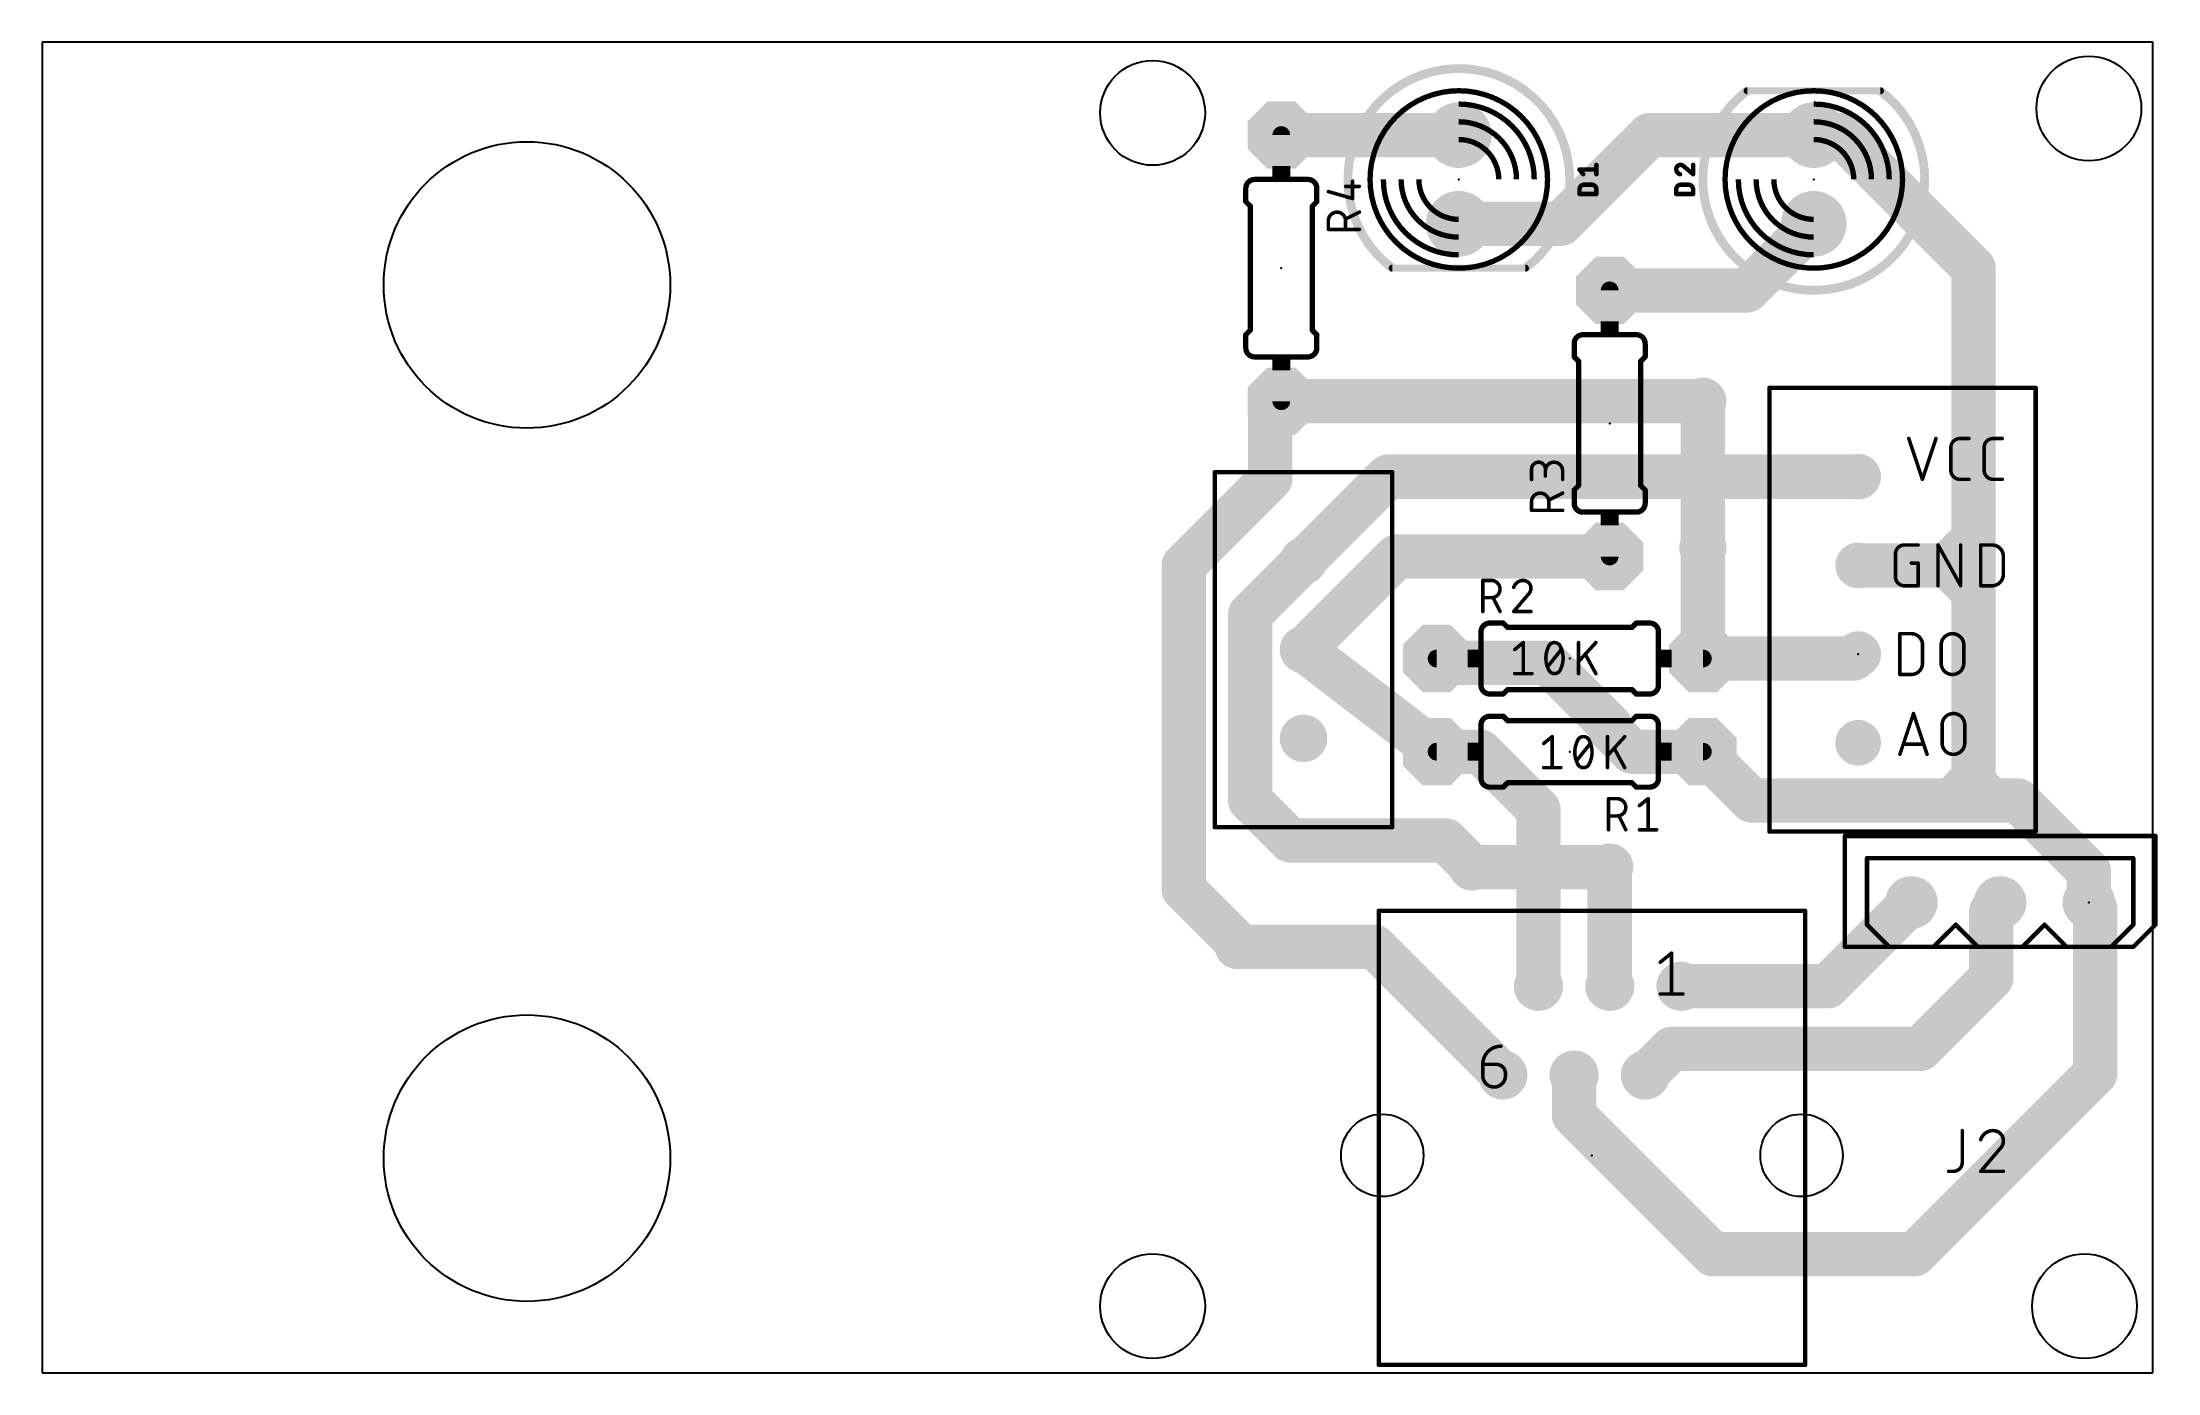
# Model space of a CAD drawing. Extents: x -13.9 to 46.7, y -1.1 to 36.9.
import ezdxf

# ---------------------------------------------------------------- set-up
doc = ezdxf.new("R2010")
doc.units = 0
for name, color, linetype in [('1', 22, 'CONTINUOUS'), ('16', 175, 'CONTINUOUS'), ('17', 82, 'CONTINUOUS'), ('18', 82, 'CONTINUOUS'), ('20', 30, 'CONTINUOUS'), ('21', 253, 'CONTINUOUS'), ('22', 253, 'CONTINUOUS'), ('23', 7, 'CONTINUOUS'), ('25', 253, 'CONTINUOUS'), ('27', 253, 'CONTINUOUS'), ('51', 253, 'CONTINUOUS')]:
    doc.layers.add(name, color=color, linetype=linetype)

# ---------------------------------------------------------------- blocks, each defined once
blk = doc.blocks.new('ROUNDP')
at = {"const_width": 0.5}
blk.add_lwpolyline([(0, -0.25, 1), (0, 0.25, 1), (0, -0.25)], format="xyb", dxfattribs=at)
blk = doc.blocks.new('RECT')
blk.add_solid([(-0.5, -0.5), (0.5, -0.5), (-0.5, 0.5), (0.5, 0.5)])
blk = doc.blocks.new('OCTAGONP')
at = {"const_width": 0.5}
blk.add_lwpolyline([(-0.25, -0.1036), (-0.25, 0.1036), (-0.1036, 0.25), (0.1036, 0.25), (0.25, 0.1036), (0.25, -0.1036), (0.1036, -0.25), (-0.1036, -0.25), (-0.25, -0.1036), (-0.25, 0.1036)], dxfattribs=at)
blk = doc.blocks.new('ROUNDV')
at = {"const_width": 0.5}
blk.add_lwpolyline([(0, -0.25, 1), (0, 0.25, 1), (0, -0.25)], format="xyb", dxfattribs=at)

msp = doc.modelspace()

# ---------------------------------------------------------------- linework, layer by layer
at = {"layer": '1', "const_width": 1.27}
for points in [[(33.655, 26.67), (33.655, 22.479)], [(27.051, 13.335), (30.988, 13.335)]]:
    msp.add_lwpolyline(points, dxfattribs=at)
at = {"layer": '1', "const_width": 0.635}
for points in [[(33.9725, 26.67, 1), (33.3375, 26.67)], [(33.3375, 22.479, 1), (33.9725, 22.479)], [(27.051, 13.6525, 1), (27.051, 13.0175)], [(30.988, 13.0175, 1), (30.988, 13.6525)]]:
    msp.add_lwpolyline(points, format="xyb", dxfattribs=at)
at = {"layer": '16', "const_width": 1.27}
for points in [[(21.59, 34.29), (26.67, 34.29)], [(32.131, 34.29), (29.591, 31.75)], [(36.83, 34.29), (32.131, 34.29)], [(36.83, 34.29), (37.592, 34.29)], [(37.592, 34.29), (41.402, 30.48)], [(29.591, 31.75), (26.67, 31.75)], [(34.925, 29.845), (36.83, 31.75)], [(41.402, 30.48), (41.402, 22.733)], [(30.988, 29.845), (34.925, 29.845)], [(21.59, 26.67), (21.2725, 26.3525)], [(21.59, 26.67), (33.655, 26.67)], [(21.2725, 26.3525), (21.2725, 24.4475)], [(18.796, 21.971), (21.2725, 24.4475)], [(22.225, 22.098), (24.638, 24.511)], [(24.638, 24.511), (38.1, 24.511)], [(33.655, 22.479), (33.655, 19.304)], [(40.64, 21.971), (41.402, 22.733)], [(41.402, 22.733), (41.402, 21.209)], [(18.796, 21.971), (18.796, 12.7)], [(22.225, 22.098), (20.701, 20.574)], [(22.225, 19.558), (24.892, 22.225)], [(24.892, 22.225), (30.988, 22.225)], [(38.1, 21.971), (40.64, 21.971)], [(40.64, 21.971), (41.402, 21.209)], [(41.402, 21.209), (41.402, 15.875)], [(20.701, 20.574), (20.701, 15.24)], [(22.225, 19.558), (26.035, 16.637)], [(37.973, 19.304), (38.1, 19.431)], [(26.035, 19.304), (26.162, 19.177)], [(26.162, 19.177), (29.21, 19.177)], [(29.21, 19.177), (30.988, 17.399)], [(33.655, 19.304), (37.973, 19.304)], [(30.988, 17.399), (30.988, 17.272)], [(30.988, 17.272), (31.623, 16.637)], [(26.035, 16.637), (27.293, 16.637)], [(27.293, 16.637), (28.95, 14.98)], [(31.623, 16.637), (33.655, 16.637)], [(33.655, 16.637), (35.052, 15.24)], [(41.402, 15.875), (40.767, 15.24)], [(41.402, 15.875), (41.402, 15.748)], [(41.402, 15.748), (41.91, 15.24)], [(20.701, 15.24), (21.844, 14.097)], [(35.052, 15.24), (40.767, 15.24)], [(40.767, 15.24), (41.91, 15.24)], [(41.91, 15.24), (42.672, 15.24)], [(42.672, 15.24), (44.704, 13.208)], [(28.95, 14.98), (28.95, 9.92)], [(21.844, 14.097), (26.289, 14.097)], [(26.289, 14.097), (27.051, 13.335)], [(30.988, 13.335), (30.988, 9.922)], [(18.796, 12.7), (20.32, 11.176)], [(44.704, 13.208), (44.704, 12.319)], [(37.225, 9.92), (39.624, 12.319)], [(42.164, 12.319), (41.91, 12.065)], [(44.704, 12.319), (44.882, 12.141)], [(44.882, 12.141), (44.882, 7.417)], [(41.91, 12.065), (41.91, 10.16)], [(20.32, 11.176), (20.32, 11.049)], [(20.32, 11.049), (24.261, 11.049)], [(27.93, 7.38), (24.261, 11.049)], [(30.988, 9.922), (30.99, 9.92)], [(33.03, 9.92), (37.225, 9.92)], [(41.91, 10.16), (39.878, 8.128)], [(32.758, 8.128), (32.01, 7.38)], [(39.878, 8.128), (32.758, 8.128)], [(29.97, 7.38), (29.97, 6.225)], [(44.882, 7.417), (39.714, 2.249)], [(29.97, 6.225), (33.946, 2.249)], [(39.714, 2.249), (33.946, 2.249)]]:
    msp.add_lwpolyline(points, dxfattribs=at)
at = {"layer": '16', "const_width": 0.635}
for points in [[(21.59, 34.6075, 1), (21.59, 33.9725)], [(26.67, 33.9725, 1), (26.67, 34.6075)], [(32.131, 34.6075, 1), (32.131, 33.9725)], [(32.3555, 34.0655, 1), (31.9065, 34.5145)], [(36.83, 34.6075, 1), (36.83, 33.9725)], [(36.83, 33.9725, 1), (36.83, 34.6075)], [(37.8165, 34.5145, 1), (37.3675, 34.0655)], [(37.592, 33.9725, 1), (37.592, 34.6075)], [(26.67, 32.0675, 1), (26.67, 31.4325)], [(29.3665, 31.9745, 1), (29.8155, 31.5255)], [(29.591, 31.4325, 1), (29.591, 32.0675)], [(37.0545, 31.5255, 1), (36.6055, 31.9745)], [(41.7195, 30.48, 1), (41.0845, 30.48)], [(41.1775, 30.2555, 1), (41.6265, 30.7045)], [(30.988, 30.1625, 1), (30.988, 29.5275)], [(34.7005, 30.0695, 1), (35.1495, 29.6205)], [(34.925, 29.5275, 1), (34.925, 30.1625)], [(21.59, 26.9875, 1), (21.59, 26.3525)], [(21.8145, 26.4455, 1), (21.3655, 26.8945)], [(33.655, 26.3525, 1), (33.655, 26.9875)], [(21.59, 26.3525, 1), (20.955, 26.3525)], [(21.048, 26.577, 1), (21.497, 26.128)], [(21.497, 24.223, 1), (21.048, 24.672)], [(24.638, 24.8285, 1), (24.638, 24.1935)], [(24.8625, 24.2865, 1), (24.4135, 24.7355)], [(38.1, 24.1935, 1), (38.1, 24.8285)], [(20.955, 24.4475, 1), (21.59, 24.4475)], [(33.9725, 22.479, 1), (33.3375, 22.479)], [(41.7195, 22.733, 1), (41.0845, 22.733)], [(41.0845, 22.733, 1), (41.7195, 22.733)], [(41.6265, 22.5085, 1), (41.1775, 22.9575)], [(19.1135, 21.971, 1), (18.4785, 21.971)], [(18.5715, 22.1955, 1), (19.0205, 21.7465)], [(22.0005, 22.3225, 1), (22.4495, 21.8735)], [(22.4495, 21.8735, 1), (22.0005, 22.3225)], [(24.892, 22.5425, 1), (24.892, 21.9075)], [(25.1165, 22.0005, 1), (24.6675, 22.4495)], [(30.988, 21.9075, 1), (30.988, 22.5425)], [(38.1, 22.2885, 1), (38.1, 21.6535)], [(40.8645, 22.1955, 1), (40.4155, 21.7465)], [(40.4155, 22.1955, 1), (40.8645, 21.7465)], [(40.64, 21.6535, 1), (40.64, 22.2885)], [(41.7195, 21.209, 1), (41.0845, 21.209)], [(21.0185, 20.574, 1), (20.3835, 20.574)], [(41.0845, 21.209, 1), (41.7195, 21.209)], [(41.1775, 20.9845, 1), (41.6265, 21.4335)], [(20.4765, 20.7985, 1), (20.9255, 20.3495)], [(22.4182, 19.81, 1), (22.0318, 19.306)], [(22.0005, 19.7825, 1), (22.4495, 19.3335)], [(38.3245, 19.2065, 1), (37.8755, 19.6555)], [(26.2595, 19.5285, 1), (25.8105, 19.0795)], [(26.162, 19.4945, 1), (26.162, 18.8595)], [(25.9375, 18.9525, 1), (26.3865, 19.4015)], [(29.4345, 19.4015, 1), (28.9855, 18.9525)], [(29.21, 18.8595, 1), (29.21, 19.4945)], [(33.655, 19.6215, 1), (33.655, 18.9865)], [(33.3375, 19.304, 1), (33.9725, 19.304)], [(37.7485, 19.5285, 1), (38.1975, 19.0795)], [(37.973, 18.9865, 1), (37.973, 19.6215)], [(31.3055, 17.399, 1), (30.6705, 17.399)], [(31.2125, 17.4965, 1), (30.7635, 17.0475)], [(30.6705, 17.272, 1), (31.3055, 17.272)], [(30.7635, 17.1745, 1), (31.2125, 17.6235)], [(26.035, 16.9545, 1), (26.035, 16.3195)], [(25.8418, 16.385, 1), (26.2282, 16.889)], [(27.5175, 16.8615, 1), (27.0685, 16.4125)], [(27.293, 16.3195, 1), (27.293, 16.9545)], [(31.623, 16.9545, 1), (31.623, 16.3195)], [(31.3985, 16.4125, 1), (31.8475, 16.8615)], [(33.8795, 16.8615, 1), (33.4305, 16.4125)], [(33.655, 16.3195, 1), (33.655, 16.9545)], [(41.7195, 15.875, 1), (41.0845, 15.875)], [(41.6265, 15.9725, 1), (41.1775, 15.5235)], [(41.6265, 15.6505, 1), (41.1775, 16.0995)], [(20.9255, 15.4645, 1), (20.4765, 15.0155)], [(35.052, 15.5575, 1), (35.052, 14.9225)], [(34.8275, 15.0155, 1), (35.2765, 15.4645)], [(40.767, 15.5575, 1), (40.767, 14.9225)], [(40.5425, 15.4645, 1), (40.9915, 15.0155)], [(40.767, 14.9225, 1), (40.767, 15.5575)], [(41.0845, 15.875, 1), (41.7195, 15.875)], [(41.0845, 15.748, 1), (41.7195, 15.748)], [(41.91, 15.5575, 1), (41.91, 14.9225)], [(41.6855, 15.0155, 1), (42.1345, 15.4645)], [(41.91, 14.9225, 1), (41.91, 15.5575)], [(42.8965, 15.4645, 1), (42.4475, 15.0155)], [(42.672, 14.9225, 1), (42.672, 15.5575)], [(20.3835, 15.24, 1), (21.0185, 15.24)], [(29.2675, 14.98, 1), (28.6325, 14.98)], [(28.7255, 14.7555, 1), (29.1745, 15.2045)], [(21.844, 14.4145, 1), (21.844, 13.7795)], [(21.6195, 13.8725, 1), (22.0685, 14.3215)], [(26.5135, 14.3215, 1), (26.0645, 13.8725)], [(26.289, 13.7795, 1), (26.289, 14.4145)], [(31.3055, 13.335, 1), (30.6705, 13.335)], [(19.0205, 12.9245, 1), (18.5715, 12.4755)], [(26.8265, 13.1105, 1), (27.2755, 13.5595)], [(45.0215, 13.208, 1), (44.3865, 13.208)], [(44.4795, 12.9835, 1), (44.9285, 13.4325)], [(18.4785, 12.7, 1), (19.1135, 12.7)], [(39.8485, 12.0945, 1), (39.3995, 12.5435)], [(42.3885, 12.0945, 1), (41.9395, 12.5435)], [(44.9285, 12.5435, 1), (44.4795, 12.0945)], [(45.1995, 12.141, 1), (44.5645, 12.141)], [(42.2275, 12.065, 1), (41.5925, 12.065)], [(41.6855, 12.2895, 1), (42.1345, 11.8405)], [(44.3865, 12.319, 1), (45.0215, 12.319)], [(44.6575, 11.9165, 1), (45.1065, 12.3655)], [(20.6375, 11.176, 1), (20.0025, 11.176)], [(20.32, 11.3665, 1), (20.32, 10.7315)], [(20.0955, 10.9515, 1), (20.5445, 11.4005)], [(24.4855, 11.2735, 1), (24.0365, 10.8245)], [(24.261, 10.7315, 1), (24.261, 11.3665)], [(20.0025, 11.049, 1), (20.6375, 11.049)], [(31.2125, 10.1465, 1), (30.7635, 9.6975)], [(30.7655, 9.6955, 1), (31.2145, 10.1445)], [(33.03, 10.2375, 1), (33.03, 9.6025)], [(37.0005, 10.1445, 1), (37.4495, 9.6955)], [(37.225, 9.6025, 1), (37.225, 10.2375)], [(41.5925, 10.16, 1), (42.2275, 10.16)], [(42.1345, 9.9355, 1), (41.6855, 10.3845)], [(28.6325, 9.92, 1), (29.2675, 9.92)], [(30.6705, 9.922, 1), (31.3055, 9.922)], [(32.758, 8.4455, 1), (32.758, 7.8105)], [(32.9825, 7.9035, 1), (32.5335, 8.3525)], [(39.6535, 8.3525, 1), (40.1025, 7.9035)], [(39.878, 7.8105, 1), (39.878, 8.4455)], [(27.7055, 7.1555, 1), (28.1545, 7.6045)], [(30.2875, 7.38, 1), (29.6525, 7.38)], [(31.7855, 7.6045, 1), (32.2345, 7.1555)], [(45.1065, 7.1925, 1), (44.6575, 7.6415)], [(44.5645, 7.417, 1), (45.1995, 7.417)], [(30.1945, 6.4495, 1), (29.7455, 6.0005)], [(29.6525, 6.225, 1), (30.2875, 6.225)], [(33.946, 2.5665, 1), (33.946, 1.9315)], [(33.7215, 2.0245, 1), (34.1705, 2.4735)], [(39.4895, 2.4735, 1), (39.9385, 2.0245)], [(39.714, 1.9315, 1), (39.714, 2.5665)]]:
    msp.add_lwpolyline(points, format="xyb", dxfattribs=at)
at = {"layer": '20'}
for p, q in [((46.533, 36.947), (-13.871, 36.947)), ((-13.871, 36.947), (-13.871, -1.143)), ((46.533, -1.143), (46.533, 36.947)), ((-13.871, -1.143), (46.533, -1.143))]:
    msp.add_line(p, q, dxfattribs=at)
for centre, radius in [((17.907, 34.925), 1.5), ((44.704, 35.052), 1.5), ((0, 30), 4.1), ((0, 5), 4.1), ((24.48, 5.08), 1.18), ((36.48, 5.08), 1.18), ((17.907, 0.762), 1.5), ((44.577, 0.762), 1.5)]:
    msp.add_circle(centre, radius, dxfattribs=at)
at = {"layer": '21'}
for points, const_width in [([(28.575, 30.48, 3), (24.765, 30.48)], 0.254), ([(26.67, 30.48, 1), (26.67, 35.56, 1), (26.67, 30.48)], 0.1524), ([(34.925, 35.56, 3), (38.735, 35.56)], 0.254), ([(36.83, 30.48, 1), (36.83, 35.56, 1), (36.83, 30.48)], 0.1524), ([(34.925, 35.6108, 1), (34.925, 35.5092)], 0.1016), ([(38.735, 35.5092, 1), (38.735, 35.6108)], 0.1016), ([(20.828, 33.02, 0.4142), (20.574, 32.766)], 0.1524), ([(20.6121, 32.766, 1), (20.5359, 32.766)], 0.0762), ([(20.5359, 32.766, 1), (20.6121, 32.766)], 0.0762), ([(20.828, 33.0581, 1), (20.828, 32.9819)], 0.0762), ([(20.828, 32.9819, 1), (20.828, 33.0581)], 0.0762), ([(22.606, 32.766, 0.4142), (22.352, 33.02)], 0.1524), ([(22.352, 33.0581, 1), (22.352, 32.9819)], 0.0762), ([(22.352, 32.9819, 1), (22.352, 33.0581)], 0.0762), ([(22.6441, 32.766, 1), (22.5679, 32.766)], 0.0762), ([(22.5679, 32.766, 1), (22.6441, 32.766)], 0.0762), ([(20.5359, 32.385, 1), (20.6121, 32.385)], 0.0762), ([(20.6009, 32.4119, 1), (20.5471, 32.3581)], 0.0762), ([(20.7391, 32.258, 1), (20.6629, 32.258)], 0.0762), ([(20.6741, 32.2311, 1), (20.7279, 32.2849)], 0.0762), ([(22.5171, 32.258, 1), (22.4409, 32.258)], 0.0762), ([(22.4521, 32.2849, 1), (22.5059, 32.2311)], 0.0762), ([(22.5679, 32.385, 1), (22.6441, 32.385)], 0.0762), ([(22.6329, 32.3581, 1), (22.5791, 32.4119)], 0.0762), ([(24.765, 30.5308, 1), (24.765, 30.4292)], 0.1016), ([(28.575, 30.4292, 1), (28.575, 30.5308)], 0.1016), ([(20.6121, 28.575, 1), (20.5359, 28.575)], 0.0762), ([(20.5471, 28.6019, 1), (20.6009, 28.5481)], 0.0762), ([(20.6629, 28.702, 1), (20.7391, 28.702)], 0.0762), ([(20.7279, 28.6751, 1), (20.6741, 28.7289)], 0.0762), ([(22.4409, 28.702, 1), (22.5171, 28.702)], 0.0762), ([(22.5059, 28.7289, 1), (22.4521, 28.6751)], 0.0762), ([(22.6441, 28.575, 1), (22.5679, 28.575)], 0.0762), ([(22.5791, 28.5481, 1), (22.6329, 28.6019)], 0.0762), ([(30.226, 28.575, 0.4142), (29.972, 28.321)], 0.1524), ([(30.226, 28.6131, 1), (30.226, 28.5369)], 0.0762), ([(30.226, 28.5369, 1), (30.226, 28.6131)], 0.0762), ([(32.004, 28.321, 0.4142), (31.75, 28.575)], 0.1524), ([(31.75, 28.6131, 1), (31.75, 28.5369)], 0.0762), ([(31.75, 28.5369, 1), (31.75, 28.6131)], 0.0762), ([(20.574, 28.194, 0.4142), (20.828, 27.94)], 0.1524), ([(20.6121, 28.194, 1), (20.5359, 28.194)], 0.0762), ([(20.5359, 28.194, 1), (20.6121, 28.194)], 0.0762), ([(20.828, 27.9781, 1), (20.828, 27.9019)], 0.0762), ([(20.828, 27.9019, 1), (20.828, 27.9781)], 0.0762), ([(22.352, 27.94, 0.4142), (22.606, 28.194)], 0.1524), ([(22.352, 27.9781, 1), (22.352, 27.9019)], 0.0762), ([(22.352, 27.9019, 1), (22.352, 27.9781)], 0.0762), ([(22.6441, 28.194, 1), (22.5679, 28.194)], 0.0762), ([(22.5679, 28.194, 1), (22.6441, 28.194)], 0.0762), ([(30.0101, 28.321, 1), (29.9339, 28.321)], 0.0762), ([(29.9339, 28.321, 1), (30.0101, 28.321)], 0.0762), ([(29.9339, 27.94, 1), (30.0101, 27.94)], 0.0762), ([(29.9989, 27.9669, 1), (29.9451, 27.9131)], 0.0762), ([(30.1371, 27.813, 1), (30.0609, 27.813)], 0.0762), ([(30.0721, 27.7861, 1), (30.1259, 27.8399)], 0.0762), ([(31.9151, 27.813, 1), (31.8389, 27.813)], 0.0762), ([(31.8501, 27.8399, 1), (31.9039, 27.7861)], 0.0762), ([(32.0421, 28.321, 1), (31.9659, 28.321)], 0.0762), ([(31.9659, 28.321, 1), (32.0421, 28.321)], 0.0762), ([(31.9659, 27.94, 1), (32.0421, 27.94)], 0.0762), ([(32.0309, 27.9131, 1), (31.9771, 27.9669)], 0.0762), ([(35.5918, 27.051, 1), (35.5282, 27.051)], 0.0635), ([(35.56, 27.0828, 1), (35.56, 27.0193)], 0.0635), ([(43.2118, 27.051, 1), (43.1482, 27.051)], 0.0635), ([(43.18, 27.0193, 1), (43.18, 27.0828)], 0.0635), ([(39.5719, 25.6112, 1), (39.5237, 25.5952)], 0.0508), ([(40.3508, 25.5952, 1), (40.3026, 25.6112)], 0.0508), ([(41.012, 25.6032, 0.4142), (40.7524, 25.3436)], 0.1016), ([(41.012, 25.6286, 1), (41.012, 25.5778)], 0.0508), ([(41.012, 25.5778, 1), (41.012, 25.6286)], 0.0508), ([(41.2717, 25.5778, 1), (41.2717, 25.6286)], 0.0508), ([(41.9645, 25.6032, 0.4142), (41.7049, 25.3436)], 0.1016), ([(41.9645, 25.6286, 1), (41.9645, 25.5778)], 0.0508), ([(41.9645, 25.5778, 1), (41.9645, 25.6286)], 0.0508), ([(42.2242, 25.5778, 1), (42.2242, 25.6286)], 0.0508), ([(40.7778, 25.3436, 1), (40.727, 25.3436)], 0.0508), ([(40.727, 25.3436, 1), (40.7778, 25.3436)], 0.0508), ([(41.7303, 25.3436, 1), (41.6795, 25.3436)], 0.0508), ([(41.6795, 25.3436, 1), (41.7303, 25.3436)], 0.0508), ([(19.685, 24.6698, 1), (19.685, 24.6063)], 0.0635), ([(19.7168, 24.638, 1), (19.6533, 24.638)], 0.0635), ([(24.7967, 24.638, 1), (24.7333, 24.638)], 0.0635), ([(24.765, 24.6063, 1), (24.765, 24.6698)], 0.0635), ([(30.0609, 24.257, 1), (30.1371, 24.257)], 0.0762), ([(30.1259, 24.2301, 1), (30.0721, 24.2839)], 0.0762), ([(31.8389, 24.257, 1), (31.9151, 24.257)], 0.0762), ([(31.9039, 24.2839, 1), (31.8501, 24.2301)], 0.0762), ([(39.9132, 24.4428, 1), (39.9614, 24.4268)], 0.0508), ([(39.9132, 24.4268, 1), (39.9614, 24.4428)], 0.0508), ([(40.7524, 24.6944, 0.4142), (41.012, 24.4348)], 0.1016), ([(40.7778, 24.6944, 1), (40.727, 24.6944)], 0.0508), ([(40.727, 24.6944, 1), (40.7778, 24.6944)], 0.0508), ([(41.012, 24.4602, 1), (41.012, 24.4094)], 0.0508), ([(41.012, 24.4094, 1), (41.012, 24.4602)], 0.0508), ([(41.2717, 24.4094, 1), (41.2717, 24.4602)], 0.0508), ([(41.7049, 24.6944, 0.4142), (41.9645, 24.4348)], 0.1016), ([(41.7303, 24.6944, 1), (41.6795, 24.6944)], 0.0508), ([(41.6795, 24.6944, 1), (41.7303, 24.6944)], 0.0508), ([(41.9645, 24.4602, 1), (41.9645, 24.4094)], 0.0508), ([(41.9645, 24.4094, 1), (41.9645, 24.4602)], 0.0508), ([(42.2242, 24.4094, 1), (42.2242, 24.4602)], 0.0508), ([(30.0101, 24.13, 1), (29.9339, 24.13)], 0.0762), ([(29.972, 23.749, 0.4142), (30.226, 23.495)], 0.1524), ([(30.0101, 23.749, 1), (29.9339, 23.749)], 0.0762), ([(29.9339, 23.749, 1), (30.0101, 23.749)], 0.0762), ([(29.9451, 24.1569, 1), (29.9989, 24.1031)], 0.0762), ([(31.75, 23.495, 0.4142), (32.004, 23.749)], 0.1524), ([(32.0421, 24.13, 1), (31.9659, 24.13)], 0.0762), ([(32.0421, 23.749, 1), (31.9659, 23.749)], 0.0762), ([(31.9659, 23.749, 1), (32.0421, 23.749)], 0.0762), ([(31.9771, 24.1031, 1), (32.0309, 24.1569)], 0.0762), ([(30.226, 23.5331, 1), (30.226, 23.4569)], 0.0762), ([(30.226, 23.4569, 1), (30.226, 23.5331)], 0.0762), ([(31.75, 23.5331, 1), (31.75, 23.4569)], 0.0762), ([(31.75, 23.4569, 1), (31.75, 23.5331)], 0.0762), ([(39.4264, 22.5552, 0.4142), (39.1668, 22.2956)], 0.1016), ([(39.4264, 22.5806, 1), (39.4264, 22.5298)], 0.0508), ([(39.4264, 22.5298, 1), (39.4264, 22.5806)], 0.0508), ([(39.8159, 22.5298, 1), (39.8159, 22.5806)], 0.0508), ([(40.4114, 22.5552, 1), (40.3606, 22.5552)], 0.0508), ([(40.4082, 22.5675, 1), (40.3638, 22.5429)], 0.0508), ([(41.0605, 22.5552, 1), (41.0097, 22.5552)], 0.0508), ([(41.6306, 22.5552, 1), (41.5798, 22.5552)], 0.0508), ([(41.6052, 22.5806, 1), (41.6052, 22.5298)], 0.0508), ([(42.2543, 22.2306, 0.4142), (41.9297, 22.5552)], 0.1016), ([(41.9297, 22.5806, 1), (41.9297, 22.5298)], 0.0508), ([(41.9297, 22.5298, 1), (41.9297, 22.5806)], 0.0508), ([(39.1922, 22.2956, 1), (39.1414, 22.2956)], 0.0508), ([(39.1414, 22.2956, 1), (39.1922, 22.2956)], 0.0508), ([(39.6212, 22.0613, 1), (39.6212, 22.0105)], 0.0508), ([(39.8413, 22.0359, 1), (39.7905, 22.0359)], 0.0508), ([(39.8159, 22.0105, 1), (39.8159, 22.0613)], 0.0508), ([(42.2797, 22.2306, 1), (42.2289, 22.2306)], 0.0508), ([(42.2289, 22.2306, 1), (42.2797, 22.2306)], 0.0508), ([(39.1668, 21.6464, 0.4142), (39.4264, 21.3868)], 0.1016), ([(39.1922, 21.6464, 1), (39.1414, 21.6464)], 0.0508), ([(39.1414, 21.6464, 1), (39.1922, 21.6464)], 0.0508), ([(39.4264, 21.4122, 1), (39.4264, 21.3614)], 0.0508), ([(39.4264, 21.3614, 1), (39.4264, 21.4122)], 0.0508), ([(39.7905, 21.3868, 1), (39.8413, 21.3868)], 0.0508), ([(39.8159, 21.3614, 1), (39.8159, 21.4122)], 0.0508), ([(40.3606, 21.3868, 1), (40.4114, 21.3868)], 0.0508), ([(41.0097, 21.3868, 1), (41.0605, 21.3868)], 0.0508), ([(41.0129, 21.3745, 1), (41.0573, 21.3991)], 0.0508), ([(41.6052, 21.4122, 1), (41.6052, 21.3614)], 0.0508), ([(41.5798, 21.3868, 1), (41.6306, 21.3868)], 0.0508), ([(41.9297, 21.3868, 0.4142), (42.2543, 21.7114)], 0.1016), ([(41.9297, 21.4122, 1), (41.9297, 21.3614)], 0.0508), ([(41.9297, 21.3614, 1), (41.9297, 21.4122)], 0.0508), ([(42.2797, 21.7114, 1), (42.2289, 21.7114)], 0.0508), ([(42.2289, 21.7114, 1), (42.2797, 21.7114)], 0.0508), ([(27.559, 20.32, 0.4142), (27.305, 20.066)], 0.1524), ([(27.3431, 20.066, 1), (27.2669, 20.066)], 0.0762), ([(27.2669, 20.066, 1), (27.3431, 20.066)], 0.0762), ([(27.559, 20.3581, 1), (27.559, 20.2819)], 0.0762), ([(27.559, 20.2819, 1), (27.559, 20.3581)], 0.0762), ([(27.9669, 20.3469, 1), (27.9131, 20.2931)], 0.0762), ([(27.94, 20.2819, 1), (27.94, 20.3581)], 0.0762), ([(28.067, 20.2311, 1), (28.067, 20.1549)], 0.0762), ([(28.0401, 20.1661, 1), (28.0939, 20.2199)], 0.0762), ([(31.5961, 20.2199, 1), (31.6499, 20.1661)], 0.0762), ([(31.623, 20.1549, 1), (31.623, 20.2311)], 0.0762), ([(31.75, 20.3581, 1), (31.75, 20.2819)], 0.0762), ([(31.7769, 20.2931, 1), (31.7231, 20.3469)], 0.0762), ([(32.385, 20.066, 0.4142), (32.131, 20.32)], 0.1524), ([(32.131, 20.3581, 1), (32.131, 20.2819)], 0.0762), ([(32.131, 20.2819, 1), (32.131, 20.3581)], 0.0762), ([(32.4231, 20.066, 1), (32.3469, 20.066)], 0.0762), ([(32.3469, 20.066, 1), (32.4231, 20.066)], 0.0762), ([(39.3192, 20.0152, 1), (39.2684, 20.0152)], 0.0508), ([(39.2938, 20.0406, 1), (39.2938, 19.9898)], 0.0508), ([(39.9429, 19.6906, 0.4142), (39.6184, 20.0152)], 0.1016), ([(39.6184, 20.0406, 1), (39.6184, 19.9898)], 0.0508), ([(39.6184, 19.9898, 1), (39.6184, 20.0406)], 0.0508), ([(41.124, 19.6906, 1), (40.4749, 19.6906)], 0.1016), ([(39.9683, 19.6906, 1), (39.9175, 19.6906)], 0.0508), ([(39.9175, 19.6906, 1), (39.9683, 19.6906)], 0.0508), ([(40.5003, 19.6906, 1), (40.4495, 19.6906)], 0.0508), ([(40.4495, 19.6906, 1), (40.5003, 19.6906)], 0.0508), ([(41.1494, 19.6906, 1), (41.0986, 19.6906)], 0.0508), ([(41.0986, 19.6906, 1), (41.1494, 19.6906)], 0.0508), ([(39.2938, 18.8722, 1), (39.2938, 18.8214)], 0.0508), ([(39.2684, 18.8468, 1), (39.3192, 18.8468)], 0.0508), ([(39.6184, 18.8468, 0.4142), (39.9429, 19.1714)], 0.1016), ([(39.6184, 18.8722, 1), (39.6184, 18.8214)], 0.0508), ([(39.6184, 18.8214, 1), (39.6184, 18.8722)], 0.0508), ([(39.9683, 19.1714, 1), (39.9175, 19.1714)], 0.0508), ([(39.9175, 19.1714, 1), (39.9683, 19.1714)], 0.0508), ([(40.4749, 19.1714, 1), (41.124, 19.1714)], 0.1016), ([(40.5003, 19.1714, 1), (40.4495, 19.1714)], 0.0508), ([(40.4495, 19.1714, 1), (40.5003, 19.1714)], 0.0508), ([(41.1494, 19.1714, 1), (41.0986, 19.1714)], 0.0508), ([(41.0986, 19.1714, 1), (41.1494, 19.1714)], 0.0508), ([(27.305, 18.542, 0.4142), (27.559, 18.288)], 0.1524), ([(27.3431, 18.542, 1), (27.2669, 18.542)], 0.0762), ([(27.2669, 18.542, 1), (27.3431, 18.542)], 0.0762), ([(27.559, 18.3261, 1), (27.559, 18.2499)], 0.0762), ([(27.559, 18.2499, 1), (27.559, 18.3261)], 0.0762), ([(27.9131, 18.3149, 1), (27.9669, 18.2611)], 0.0762), ([(27.94, 18.2499, 1), (27.94, 18.3261)], 0.0762), ([(28.067, 18.4531, 1), (28.067, 18.3769)], 0.0762), ([(28.0939, 18.3881, 1), (28.0401, 18.4419)], 0.0762), ([(31.6499, 18.4419, 1), (31.5961, 18.3881)], 0.0762), ([(31.623, 18.3769, 1), (31.623, 18.4531)], 0.0762), ([(31.75, 18.3261, 1), (31.75, 18.2499)], 0.0762), ([(31.7231, 18.2611, 1), (31.7769, 18.3149)], 0.0762), ([(32.131, 18.288, 0.4142), (32.385, 18.542)], 0.1524), ([(32.131, 18.3261, 1), (32.131, 18.2499)], 0.0762), ([(32.131, 18.2499, 1), (32.131, 18.3261)], 0.0762), ([(32.4231, 18.542, 1), (32.3469, 18.542)], 0.0762), ([(32.3469, 18.542, 1), (32.4231, 18.542)], 0.0762), ([(27.559, 17.653, 0.4142), (27.305, 17.399)], 0.1524), ([(27.559, 17.6911, 1), (27.559, 17.6149)], 0.0762), ([(27.559, 17.6149, 1), (27.559, 17.6911)], 0.0762), ([(27.9669, 17.6799, 1), (27.9131, 17.6261)], 0.0762), ([(27.94, 17.6149, 1), (27.94, 17.6911)], 0.0762), ([(28.067, 17.5641, 1), (28.067, 17.4879)], 0.0762), ([(28.0401, 17.4991, 1), (28.0939, 17.5529)], 0.0762), ([(31.5961, 17.5529, 1), (31.6499, 17.4991)], 0.0762), ([(31.623, 17.4879, 1), (31.623, 17.5641)], 0.0762), ([(31.75, 17.6911, 1), (31.75, 17.6149)], 0.0762), ([(31.7769, 17.6261, 1), (31.7231, 17.6799)], 0.0762), ([(32.385, 17.399, 0.4142), (32.131, 17.653)], 0.1524), ([(32.131, 17.6911, 1), (32.131, 17.6149)], 0.0762), ([(32.131, 17.6149, 1), (32.131, 17.6911)], 0.0762), ([(39.7074, 17.7372, 1), (39.6592, 17.7212)], 0.0508), ([(39.7074, 17.7212, 1), (39.6592, 17.7372)], 0.0508), ([(41.1508, 17.4046, 1), (40.5017, 17.4046)], 0.1016), ([(27.3431, 17.399, 1), (27.2669, 17.399)], 0.0762), ([(27.2669, 17.399, 1), (27.3431, 17.399)], 0.0762), ([(32.4231, 17.399, 1), (32.3469, 17.399)], 0.0762), ([(32.3469, 17.399, 1), (32.4231, 17.399)], 0.0762), ([(40.5271, 17.4046, 1), (40.4763, 17.4046)], 0.0508), ([(40.4763, 17.4046, 1), (40.5271, 17.4046)], 0.0508), ([(41.1762, 17.4046, 1), (41.1254, 17.4046)], 0.0508), ([(41.1254, 17.4046, 1), (41.1762, 17.4046)], 0.0508), ([(39.2697, 16.5688, 1), (39.3179, 16.5528)], 0.0508), ([(39.3912, 16.8783, 1), (39.3912, 16.8275)], 0.0508), ([(39.9754, 16.8275, 1), (39.9754, 16.8783)], 0.0508), ([(40.0486, 16.5528, 1), (40.0968, 16.5688)], 0.0508), ([(40.5017, 16.8854, 1), (41.1508, 16.8854)], 0.1016), ([(40.5271, 16.8854, 1), (40.4763, 16.8854)], 0.0508), ([(40.4763, 16.8854, 1), (40.5271, 16.8854)], 0.0508), ([(41.1762, 16.8854, 1), (41.1254, 16.8854)], 0.0508), ([(41.1254, 16.8854, 1), (41.1762, 16.8854)], 0.0508), ([(27.305, 15.875, 0.4142), (27.559, 15.621)], 0.1524), ([(27.3431, 15.875, 1), (27.2669, 15.875)], 0.0762), ([(27.2669, 15.875, 1), (27.3431, 15.875)], 0.0762), ([(28.067, 15.7861, 1), (28.067, 15.7099)], 0.0762), ([(28.0939, 15.7211, 1), (28.0401, 15.7749)], 0.0762), ([(31.6499, 15.7749, 1), (31.5961, 15.7211)], 0.0762), ([(31.623, 15.7099, 1), (31.623, 15.7861)], 0.0762), ([(32.131, 15.621, 0.4142), (32.385, 15.875)], 0.1524), ([(32.4231, 15.875, 1), (32.3469, 15.875)], 0.0762), ([(32.3469, 15.875, 1), (32.4231, 15.875)], 0.0762), ([(27.559, 15.6591, 1), (27.559, 15.5829)], 0.0762), ([(27.559, 15.5829, 1), (27.559, 15.6591)], 0.0762), ([(27.9131, 15.6479, 1), (27.9669, 15.5941)], 0.0762), ([(27.94, 15.5829, 1), (27.94, 15.6591)], 0.0762), ([(31.75, 15.6591, 1), (31.75, 15.5829)], 0.0762), ([(31.7231, 15.5941, 1), (31.7769, 15.6479)], 0.0762), ([(32.131, 15.6591, 1), (32.131, 15.5829)], 0.0762), ([(32.131, 15.5829, 1), (32.131, 15.6591)], 0.0762), ([(19.685, 14.5098, 1), (19.685, 14.4463)], 0.0635), ([(24.765, 14.4463, 1), (24.765, 14.5098)], 0.0635), ([(19.6533, 14.478, 1), (19.7168, 14.478)], 0.0635), ([(24.7333, 14.478, 1), (24.7967, 14.478)], 0.0635), ([(35.5282, 14.351, 1), (35.5918, 14.351)], 0.0635), ([(35.56, 14.3828, 1), (35.56, 14.3193)], 0.0635), ([(37.7508, 14.224, 1), (37.6872, 14.224)], 0.0635), ([(37.719, 14.2558, 1), (37.719, 14.1922)], 0.0635), ([(43.1482, 14.351, 1), (43.2118, 14.351)], 0.0635), ([(43.18, 14.3193, 1), (43.18, 14.3828)], 0.0635), ([(46.6408, 14.224, 1), (46.5772, 14.224)], 0.0635), ([(46.609, 14.1922, 1), (46.609, 14.2558)], 0.0635), ([(38.3858, 13.589, 1), (38.3222, 13.589)], 0.0635), ([(38.354, 13.6208, 1), (38.354, 13.5572)], 0.0635), ([(46.0058, 13.589, 1), (45.9423, 13.589)], 0.0635), ([(45.974, 13.5572, 1), (45.974, 13.6208)], 0.0635), ([(24.38, 12.1118, 1), (24.38, 12.0482)], 0.0635), ([(24.4118, 12.08, 1), (24.3483, 12.08)], 0.0635), ([(36.6118, 12.08, 1), (36.5482, 12.08)], 0.0635), ([(36.58, 12.0482, 1), (36.58, 12.1118)], 0.0635), ([(38.3765, 11.7065, 1), (38.3315, 11.6615)], 0.0635), ([(38.3222, 11.684, 1), (38.3858, 11.684)], 0.0635), ([(40.9165, 11.7065, 1), (40.8715, 11.6615)], 0.0635), ([(40.9165, 11.6615, 1), (40.8715, 11.7065)], 0.0635), ([(43.4565, 11.7065, 1), (43.4115, 11.6615)], 0.0635), ([(43.4565, 11.6615, 1), (43.4115, 11.7065)], 0.0635), ([(45.9423, 11.684, 1), (46.0058, 11.684)], 0.0635), ([(45.9965, 11.6615, 1), (45.9515, 11.7065)], 0.0635), ([(46.5772, 11.684, 1), (46.6408, 11.684)], 0.0635), ([(46.6315, 11.6615, 1), (46.5865, 11.7065)], 0.0635), ([(37.6872, 11.049, 1), (37.7508, 11.049)], 0.0635), ([(37.719, 11.0808, 1), (37.719, 11.0173)], 0.0635), ([(38.989, 11.0808, 1), (38.989, 11.0173)], 0.0635), ([(38.9665, 11.0265, 1), (39.0115, 11.0715)], 0.0635), ([(40.2365, 11.0715, 1), (40.2815, 11.0265)], 0.0635), ([(40.259, 11.0173, 1), (40.259, 11.0808)], 0.0635), ([(41.529, 11.0808, 1), (41.529, 11.0173)], 0.0635), ([(41.5065, 11.0265, 1), (41.5515, 11.0715)], 0.0635), ([(42.7765, 11.0715, 1), (42.8215, 11.0265)], 0.0635), ([(42.799, 11.0173, 1), (42.799, 11.0808)], 0.0635), ([(44.069, 11.0808, 1), (44.069, 11.0173)], 0.0635), ([(44.0465, 11.0265, 1), (44.0915, 11.0715)], 0.0635), ([(45.3165, 11.0715, 1), (45.3615, 11.0265)], 0.0635), ([(45.339, 11.0173, 1), (45.339, 11.0808)], 0.0635), ([(45.9515, 11.0715, 1), (45.9965, 11.0265)], 0.0635), ([(45.974, 11.0173, 1), (45.974, 11.0808)], 0.0635), ([(24.38, -0.8882, 1), (24.38, -0.9518)], 0.0635), ([(24.3483, -0.92, 1), (24.4118, -0.92)], 0.0635), ([(36.5482, -0.92, 1), (36.6118, -0.92)], 0.0635), ([(36.58, -0.9518, 1), (36.58, -0.8882)], 0.0635)]:
    msp.add_lwpolyline(points, format="xyb", dxfattribs=dict(at, const_width=const_width))
for points, const_width in [([(38.735, 35.56), (34.925, 35.56)], 0.2032), ([(20.574, 32.766), (20.574, 32.385)], 0.1524), ([(20.828, 33.02), (22.352, 33.02)], 0.1524), ([(22.606, 32.766), (22.606, 32.385)], 0.1524), ([(20.701, 32.258), (20.574, 32.385)], 0.1524), ([(20.701, 28.702), (20.701, 32.258)], 0.1524), ([(22.479, 32.258), (22.606, 32.385)], 0.1524), ([(22.479, 28.702), (22.479, 32.258)], 0.1524), ([(24.765, 30.48), (28.575, 30.48)], 0.2032), ([(20.701, 28.702), (20.574, 28.575)], 0.1524), ([(20.574, 28.194), (20.574, 28.575)], 0.1524), ([(22.479, 28.702), (22.606, 28.575)], 0.1524), ([(22.606, 28.194), (22.606, 28.575)], 0.1524), ([(31.75, 28.575), (30.226, 28.575)], 0.1524), ([(20.828, 27.94), (22.352, 27.94)], 0.1524), ([(29.972, 28.321), (29.972, 27.94)], 0.1524), ([(30.099, 27.813), (29.972, 27.94)], 0.1524), ([(30.099, 27.813), (30.099, 24.257)], 0.1524), ([(31.877, 27.813), (32.004, 27.94)], 0.1524), ([(31.877, 27.813), (31.877, 24.257)], 0.1524), ([(32.004, 28.321), (32.004, 27.94)], 0.1524), ([(43.18, 27.051), (35.56, 27.051)], 0.127), ([(35.56, 27.051), (35.56, 14.351)], 0.127), ([(43.18, 14.351), (43.18, 27.051)], 0.127), ([(39.5478, 25.6032), (39.9373, 24.4348)], 0.1016), ([(39.9373, 24.4348), (40.3267, 25.6032)], 0.1016), ([(41.012, 25.6032), (41.2717, 25.6032)], 0.1016), ([(41.9645, 25.6032), (42.2242, 25.6032)], 0.1016), ([(40.7524, 24.6944), (40.7524, 25.3436)], 0.1016), ([(41.7049, 24.6944), (41.7049, 25.3436)], 0.1016), ([(24.765, 24.638), (19.685, 24.638)], 0.127), ([(19.685, 24.638), (19.685, 14.478)], 0.127), ([(24.765, 14.478), (24.765, 24.638)], 0.127), ([(30.099, 24.257), (29.972, 24.13)], 0.1524), ([(31.877, 24.257), (32.004, 24.13)], 0.1524), ([(41.2717, 24.4348), (41.012, 24.4348)], 0.1016), ([(42.2242, 24.4348), (41.9645, 24.4348)], 0.1016), ([(29.972, 23.749), (29.972, 24.13)], 0.1524), ([(32.004, 23.749), (32.004, 24.13)], 0.1524), ([(31.75, 23.495), (30.226, 23.495)], 0.1524), ([(39.4264, 22.5552), (39.8159, 22.5552)], 0.1016), ([(40.386, 21.3868), (40.386, 22.5552)], 0.1016), ([(40.386, 22.5552), (41.0351, 21.3868)], 0.1016), ([(41.0351, 21.3868), (41.0351, 22.5552)], 0.1016), ([(41.6052, 21.3868), (41.6052, 22.5552)], 0.1016), ([(41.6052, 22.5552), (41.9297, 22.5552)], 0.1016), ([(39.1668, 21.6464), (39.1668, 22.2956)], 0.1016), ([(39.6212, 22.0359), (39.8159, 22.0359)], 0.1016), ([(39.8159, 22.0359), (39.8159, 21.3868)], 0.1016), ([(42.2543, 22.2306), (42.2543, 21.7114)], 0.1016), ([(39.8159, 21.3868), (39.4264, 21.3868)], 0.1016), ([(41.9297, 21.3868), (41.6052, 21.3868)], 0.1016), ([(27.305, 18.542), (27.305, 20.066)], 0.1524), ([(27.559, 20.32), (27.94, 20.32)], 0.1524), ([(28.067, 20.193), (27.94, 20.32)], 0.1524), ([(31.623, 20.193), (28.067, 20.193)], 0.1524), ([(31.623, 20.193), (31.75, 20.32)], 0.1524), ([(32.131, 20.32), (31.75, 20.32)], 0.1524), ([(32.385, 18.542), (32.385, 20.066)], 0.1524), ([(39.2938, 18.8468), (39.2938, 20.0152)], 0.1016), ([(39.2938, 20.0152), (39.6184, 20.0152)], 0.1016), ([(39.9429, 19.6906), (39.9429, 19.1714)], 0.1016), ([(40.4749, 19.1714), (40.4749, 19.6906)], 0.1016), ([(41.124, 19.6906), (41.124, 19.1714)], 0.1016), ([(39.6184, 18.8468), (39.2938, 18.8468)], 0.1016), ([(27.559, 18.288), (27.94, 18.288)], 0.1524), ([(28.067, 18.415), (27.94, 18.288)], 0.1524), ([(31.623, 18.415), (28.067, 18.415)], 0.1524), ([(31.623, 18.415), (31.75, 18.288)], 0.1524), ([(32.131, 18.288), (31.75, 18.288)], 0.1524), ([(27.559, 17.653), (27.94, 17.653)], 0.1524), ([(28.067, 17.526), (27.94, 17.653)], 0.1524), ([(28.067, 17.526), (31.623, 17.526)], 0.1524), ([(31.623, 17.526), (31.75, 17.653)], 0.1524), ([(32.131, 17.653), (31.75, 17.653)], 0.1524), ([(39.2938, 16.5608), (39.6833, 17.7292)], 0.1016), ([(39.6833, 17.7292), (40.0727, 16.5608)], 0.1016), ([(27.305, 17.399), (27.305, 15.875)], 0.1524), ([(32.385, 17.399), (32.385, 15.875)], 0.1524), ([(40.5017, 16.8854), (40.5017, 17.4046)], 0.1016), ([(41.1508, 17.4046), (41.1508, 16.8854)], 0.1016), ([(39.9754, 16.8529), (39.3912, 16.8529)], 0.1016), ([(28.067, 15.748), (27.94, 15.621)], 0.1524), ([(28.067, 15.748), (31.623, 15.748)], 0.1524), ([(31.623, 15.748), (31.75, 15.621)], 0.1524), ([(27.559, 15.621), (27.94, 15.621)], 0.1524), ([(32.131, 15.621), (31.75, 15.621)], 0.1524), ([(19.685, 14.478), (24.765, 14.478)], 0.127), ([(35.56, 14.351), (43.18, 14.351)], 0.127), ([(37.719, 14.224), (46.609, 14.224)], 0.127), ([(37.719, 11.049), (37.719, 14.224)], 0.127), ([(46.609, 14.224), (46.609, 11.684)], 0.127), ([(38.354, 11.684), (38.354, 13.589)], 0.127), ([(38.354, 13.589), (45.974, 13.589)], 0.127), ([(45.974, 13.589), (45.974, 11.684)], 0.127), ([(24.38, 12.08), (36.58, 12.08)], 0.127), ([(24.38, -0.92), (24.38, 12.08)], 0.127), ([(36.58, 12.08), (36.58, -0.92)], 0.127), ([(38.989, 11.049), (38.354, 11.684)], 0.127), ([(40.894, 11.684), (40.259, 11.049)], 0.127), ([(41.529, 11.049), (40.894, 11.684)], 0.127), ([(43.434, 11.684), (42.799, 11.049)], 0.127), ([(44.069, 11.049), (43.434, 11.684)], 0.127), ([(45.974, 11.684), (45.339, 11.049)], 0.127), ([(46.609, 11.684), (45.974, 11.049)], 0.127), ([(45.974, 11.049), (37.719, 11.049)], 0.127), ([(40.259, 11.049), (38.989, 11.049)], 0.127), ([(42.799, 11.049), (41.529, 11.049)], 0.127), ([(45.339, 11.049), (44.069, 11.049)], 0.127), ([(36.58, -0.92), (24.38, -0.92)], 0.127)]:
    msp.add_lwpolyline(points, dxfattribs=dict(at, const_width=const_width))
at = {"layer": '22', "const_width": 0.2032}
for points in [[(38.735, 35.56), (34.925, 35.56)], [(24.765, 30.48), (28.575, 30.48)]]:
    msp.add_lwpolyline(points, dxfattribs=at)
at = {"layer": '22', "const_width": 0.1016}
for points in [[(34.925, 35.6108, 1), (34.925, 35.5092)], [(38.735, 35.5092, 1), (38.735, 35.6108)], [(24.765, 30.5308, 1), (24.765, 30.4292)], [(28.575, 30.4292, 1), (28.575, 30.5308)]]:
    msp.add_lwpolyline(points, format="xyb", dxfattribs=at)
at = {"layer": '23'}
for p in [(26.67, 33.02), (36.83, 33.02), (21.59, 30.48), (30.988, 26.035), (22.225, 24.638), (38.1, 19.431), (29.845, 19.304), (29.845, 16.637), (44.704, 12.319), (30.48, 5.08)]:
    msp.add_point(p, dxfattribs=at)
at = {"layer": '25'}
for points, const_width in [([(30.2316, 33.1694), (30.1244, 33.3035)], 0.127), ([(30.1244, 33.3035), (30.607, 33.3035)], 0.127), ([(30.607, 33.1694), (30.607, 33.4375)], 0.127), ([(33.1075, 33.3973), (33.3756, 33.1694)], 0.127), ([(33.3756, 33.1694), (33.3756, 33.4375)], 0.127), ([(22.9362, 32.6729), (23.6276, 32.4753)], 0.1016), ([(23.4301, 32.821), (23.8252, 32.821)], 0.1016), ([(23.6276, 32.4753), (23.6276, 32.9692)], 0.1016), ([(30.1244, 32.6025), (30.1244, 32.7365)], 0.127), ([(30.2585, 32.8706), (30.4729, 32.8706)], 0.127), ([(30.607, 32.7365), (30.607, 32.6025)], 0.127), ([(32.893, 32.6025), (32.893, 32.7365)], 0.127), ([(33.0271, 32.8706), (33.2415, 32.8706)], 0.127), ([(33.3756, 32.7365), (33.3756, 32.6025)], 0.127), ([(23.8252, 32.0842), (23.4301, 31.8867)], 0.1016), ([(30.607, 32.6025), (30.1244, 32.6025)], 0.127), ([(33.3756, 32.6025), (32.893, 32.6025)], 0.127), ([(22.9362, 31.5903), (22.9362, 31.8373)], 0.1016), ([(23.8252, 31.5903), (22.9362, 31.5903)], 0.1016), ([(23.4301, 31.8373), (23.4301, 31.5903)], 0.1016), ([(28.7528, 24.4308), (28.7528, 24.7271)], 0.1016), ([(29.1479, 24.7271), (29.1479, 24.5296)], 0.1016), ([(29.6418, 24.4308), (29.6418, 24.6777)], 0.1016), ([(28.7528, 23.5458), (28.7528, 23.7927)], 0.1016), ([(29.6418, 24.0397), (29.2467, 23.8421)], 0.1016), ([(29.2467, 23.7927), (29.2467, 23.5458)], 0.1016), ([(29.6418, 23.5458), (28.7528, 23.5458)], 0.1016), ([(27.3558, 20.6502), (27.3558, 21.5392)], 0.1016), ([(27.3558, 21.5392), (27.6027, 21.5392)], 0.1016), ([(28.6606, 21.1441), (28.2408, 20.6502)], 0.1016), ([(27.6027, 21.0453), (27.3558, 21.0453)], 0.1016), ([(27.8497, 20.6502), (27.6521, 21.0453)], 0.1016), ([(28.2408, 20.6502), (28.7347, 20.6502)], 0.1016), ([(30.9553, 14.4018), (30.9553, 15.2908)], 0.1016), ([(30.9553, 15.2908), (31.2023, 15.2908)], 0.1016), ([(31.8403, 15.0932), (32.0873, 15.2908)], 0.1016), ([(32.0873, 15.2908), (32.0873, 14.4018)], 0.1016), ([(31.2023, 14.7969), (30.9553, 14.7969)], 0.1016), ([(31.4492, 14.4018), (31.2517, 14.7969)], 0.1016), ([(31.8403, 14.4018), (32.3342, 14.4018)], 0.1016), ([(41.0803, 5.7892), (41.0803, 4.8804)], 0.1016), ([(42.1594, 5.2699), (41.6076, 4.6208)], 0.1016), ([(40.8206, 4.6208), (40.6908, 4.6208)], 0.1016), ([(41.6076, 4.6208), (42.2567, 4.6208)], 0.1016)]:
    msp.add_lwpolyline(points, dxfattribs=dict(at, const_width=const_width))
for points, const_width in [([(30.1492, 33.3233, 1), (30.0996, 33.2836)], 0.0635), ([(30.1244, 33.3352, 1), (30.1244, 33.2717)], 0.0635), ([(30.6388, 33.4375, 1), (30.5753, 33.4375)], 0.0635), ([(30.607, 33.2717, 1), (30.607, 33.3352)], 0.0635), ([(32.8612, 33.3169, 1), (32.9247, 33.3169)], 0.0635), ([(33.0137, 33.4375, 0.4142), (32.893, 33.3169)], 0.127), ([(32.893, 33.3169, 0.3252), (33.0002, 33.1694)], 0.127), ([(32.9247, 33.3169, 1), (32.8613, 33.3169)], 0.0635), ([(33.0137, 33.4693, 1), (33.0137, 33.4058)], 0.0635), ([(33.1075, 33.3973, 0.2053), (33.0137, 33.4375)], 0.127), ([(33.0137, 33.4058, 1), (33.0137, 33.4693)], 0.0635), ([(33.1281, 33.4215, 1), (33.0869, 33.3731)], 0.0635), ([(33.0845, 33.3754, 1), (33.1305, 33.4192)], 0.0635), ([(33.4074, 33.4375, 1), (33.3438, 33.4375)], 0.0635), ([(22.9432, 32.6973, 1), (22.9292, 32.6484)], 0.0508), ([(23.4301, 32.8464, 1), (23.4301, 32.7956)], 0.0508), ([(23.653, 32.9692, 1), (23.6022, 32.9692)], 0.0508), ([(23.8252, 32.7956, 1), (23.8252, 32.8464)], 0.0508), ([(30.2585, 32.8706, 0.4142), (30.1244, 32.7365)], 0.127), ([(30.1562, 32.7365, 1), (30.0927, 32.7365)], 0.0635), ([(30.0927, 32.7365, 1), (30.1562, 32.7365)], 0.0635), ([(30.2069, 33.1496, 1), (30.2564, 33.1892)], 0.0635), ([(30.2585, 32.9023, 1), (30.2585, 32.8388)], 0.0635), ([(30.2585, 32.8388, 1), (30.2585, 32.9023)], 0.0635), ([(30.607, 32.7365, 0.4142), (30.4729, 32.8706)], 0.127), ([(30.4729, 32.9023, 1), (30.4729, 32.8388)], 0.0635), ([(30.4729, 32.8388, 1), (30.4729, 32.9023)], 0.0635), ([(30.5753, 33.1694, 1), (30.6388, 33.1694)], 0.0635), ([(30.6388, 32.7365, 1), (30.5753, 32.7365)], 0.0635), ([(30.5753, 32.7365, 1), (30.6387, 32.7365)], 0.0635), ([(32.9248, 32.7365, 1), (32.8612, 32.7365)], 0.0635), ([(32.8612, 32.7365, 1), (32.9248, 32.7365)], 0.0635), ([(33.0271, 32.8706, 0.4142), (32.893, 32.7365)], 0.127), ([(32.9905, 33.1392, 1), (33.01, 33.1996)], 0.0635), ([(33.0271, 32.9023, 1), (33.0271, 32.8388)], 0.0635), ([(33.0271, 32.8388, 1), (33.0271, 32.9023)], 0.0635), ([(33.3756, 32.7365, 0.4142), (33.2415, 32.8706)], 0.127), ([(33.2415, 32.9023, 1), (33.2415, 32.8388)], 0.0635), ([(33.2415, 32.8388, 1), (33.2415, 32.9023)], 0.0635), ([(33.3438, 33.1694, 1), (33.4074, 33.1694)], 0.0635), ([(33.4074, 32.7365, 1), (33.3438, 32.7365)], 0.0635), ([(33.3439, 32.7365, 1), (33.4073, 32.7365)], 0.0635), ([(33.355, 33.1452, 1), (33.3962, 33.1936)], 0.0635), ([(23.4301, 31.8373, 1), (22.9362, 31.8373)], 0.1016), ([(23.6022, 32.4753, 1), (23.653, 32.4753)], 0.0508), ([(23.6207, 32.4509, 1), (23.6346, 32.4997)], 0.0508), ([(23.8366, 32.0615, 1), (23.8138, 32.1069)], 0.0508), ([(30.1244, 32.6342, 1), (30.1244, 32.5707)], 0.0635), ([(30.0927, 32.6025, 1), (30.1562, 32.6025)], 0.0635), ([(30.5753, 32.6025, 1), (30.6388, 32.6025)], 0.0635), ([(30.607, 32.5707, 1), (30.607, 32.6342)], 0.0635), ([(32.8612, 32.6025, 1), (32.9248, 32.6025)], 0.0635), ([(32.893, 32.6342, 1), (32.893, 32.5707)], 0.0635), ([(33.3438, 32.6025, 1), (33.4074, 32.6025)], 0.0635), ([(33.3756, 32.5707, 1), (33.3756, 32.6342)], 0.0635), ([(22.9616, 31.8373, 1), (22.9108, 31.8373)], 0.0508), ([(22.9108, 31.8373, 1), (22.9616, 31.8373)], 0.0508), ([(22.9362, 31.6157, 1), (22.9362, 31.5649)], 0.0508), ([(22.9108, 31.5903, 1), (22.9616, 31.5903)], 0.0508), ([(23.4187, 31.9094, 1), (23.4414, 31.8639)], 0.0508), ([(23.4555, 31.8373, 1), (23.4047, 31.8373)], 0.0508), ([(23.4047, 31.8373, 1), (23.4555, 31.8373)], 0.0508), ([(23.4047, 31.5903, 1), (23.4555, 31.5903)], 0.0508), ([(23.8252, 31.5649, 1), (23.8252, 31.6157)], 0.0508), ([(29.1479, 24.7271, 1), (28.7528, 24.7271)], 0.1016), ([(29.6418, 24.6777, 1), (29.1479, 24.6777)], 0.1016), ([(28.7782, 24.7271, 1), (28.7274, 24.7271)], 0.0508), ([(28.7274, 24.7271, 1), (28.7782, 24.7271)], 0.0508), ([(28.7274, 24.4308, 1), (28.7782, 24.4308)], 0.0508), ([(29.1733, 24.7271, 1), (29.1225, 24.7271)], 0.0508), ([(29.1225, 24.7271, 1), (29.1733, 24.7271)], 0.0508), ([(29.1225, 24.6777, 1), (29.1733, 24.6777)], 0.0508), ([(29.1225, 24.5296, 1), (29.1733, 24.5296)], 0.0508), ([(29.6672, 24.6777, 1), (29.6164, 24.6777)], 0.0508), ([(29.6164, 24.6777, 1), (29.6672, 24.6777)], 0.0508), ([(29.6164, 24.4308, 1), (29.6672, 24.4308)], 0.0508), ([(29.2467, 23.7927, 1), (28.7528, 23.7927)], 0.1016), ([(28.7782, 23.7927, 1), (28.7274, 23.7927)], 0.0508), ([(28.7274, 23.7927, 1), (28.7782, 23.7927)], 0.0508), ([(29.2353, 23.8648, 1), (29.258, 23.8194)], 0.0508), ([(29.2721, 23.7927, 1), (29.2213, 23.7927)], 0.0508), ([(29.2213, 23.7927, 1), (29.2721, 23.7927)], 0.0508), ([(29.6532, 24.017, 1), (29.6304, 24.0624)], 0.0508), ([(28.7528, 23.5712, 1), (28.7528, 23.5204)], 0.0508), ([(28.7274, 23.5458, 1), (28.7782, 23.5458)], 0.0508), ([(29.2213, 23.5458, 1), (29.2721, 23.5458)], 0.0508), ([(29.6418, 23.5204, 1), (29.6418, 23.5712)], 0.0508), ([(27.3812, 21.5392, 1), (27.3304, 21.5392)], 0.0508), ([(27.3558, 21.5646, 1), (27.3558, 21.5138)], 0.0508), ([(27.6027, 21.0453, 1), (27.6027, 21.5392)], 0.1016), ([(27.6027, 21.5646, 1), (27.6027, 21.5138)], 0.0508), ([(27.6027, 21.5138, 1), (27.6027, 21.5646)], 0.0508), ([(28.5124, 21.5392, 0.3252), (28.2408, 21.3416)], 0.1016), ([(28.2166, 21.3495, 1), (28.2649, 21.3338)], 0.0508), ([(28.7347, 21.317, 0.4142), (28.5124, 21.5392)], 0.1016), ([(28.5124, 21.5646, 1), (28.5124, 21.5138)], 0.0508), ([(28.5124, 21.5138, 1), (28.5124, 21.5646)], 0.0508), ([(28.6606, 21.1441, 0.2053), (28.7347, 21.317)], 0.1016), ([(28.6799, 21.1276, 1), (28.6412, 21.1605)], 0.0508), ([(28.7601, 21.3169, 1), (28.7093, 21.317)], 0.0508), ([(28.7093, 21.317, 1), (28.7601, 21.317)], 0.0508), ([(27.3558, 21.0707, 1), (27.3558, 21.0199)], 0.0508), ([(27.3304, 20.6502, 1), (27.3812, 20.6502)], 0.0508), ([(27.6027, 21.0707, 1), (27.6027, 21.0199)], 0.0508), ([(27.6027, 21.0199, 1), (27.6027, 21.0707)], 0.0508), ([(27.6748, 21.0567, 1), (27.6294, 21.034)], 0.0508), ([(27.827, 20.6388, 1), (27.8724, 20.6616)], 0.0508), ([(28.2214, 20.6667, 1), (28.2601, 20.6337)], 0.0508), ([(28.2408, 20.6756, 1), (28.2408, 20.6248)], 0.0508), ([(28.6431, 21.1625, 1), (28.6781, 21.1257)], 0.0508), ([(28.7347, 20.6248, 1), (28.7347, 20.6756)], 0.0508), ([(30.9807, 15.2908, 1), (30.9299, 15.2908)], 0.0508), ([(30.9553, 15.3162, 1), (30.9553, 15.2654)], 0.0508), ([(31.2023, 14.7969, 1), (31.2023, 15.2908)], 0.1016), ([(31.2023, 15.3162, 1), (31.2023, 15.2654)], 0.0508), ([(31.2023, 15.2654, 1), (31.2023, 15.3162)], 0.0508), ([(31.8244, 15.1131, 1), (31.8562, 15.0734)], 0.0508), ([(32.1127, 15.2908, 1), (32.0619, 15.2908)], 0.0508), ([(32.1031, 15.271, 1), (32.0714, 15.3106)], 0.0508), ([(30.9553, 14.8223, 1), (30.9553, 14.7715)], 0.0508), ([(31.2023, 14.8223, 1), (31.2023, 14.7715)], 0.0508), ([(31.2023, 14.7715, 1), (31.2023, 14.8223)], 0.0508), ([(31.2744, 14.8083, 1), (31.2289, 14.7856)], 0.0508), ([(30.9299, 14.4018, 1), (30.9807, 14.4018)], 0.0508), ([(31.4265, 14.3904, 1), (31.4719, 14.4132)], 0.0508), ([(31.8403, 14.4272, 1), (31.8403, 14.3764)], 0.0508), ([(32.0619, 14.4018, 1), (32.1127, 14.4018)], 0.0508), ([(32.3342, 14.3764, 1), (32.3342, 14.4272)], 0.0508), ([(41.1057, 5.7892, 1), (41.0549, 5.7892)], 0.0508), ([(41.9646, 5.7892, 0.3252), (41.6076, 5.5296)], 0.1016), ([(41.5834, 5.5374, 1), (41.6318, 5.5217)], 0.0508), ([(42.2567, 5.4971, 0.4142), (41.9646, 5.7892)], 0.1016), ([(41.9646, 5.8146, 1), (41.9646, 5.7638)], 0.0508), ([(41.9646, 5.7638, 1), (41.9646, 5.8146)], 0.0508), ([(42.1594, 5.2699, 0.2053), (42.2567, 5.4971)], 0.1016), ([(42.2821, 5.4971, 1), (42.2313, 5.4971)], 0.0508), ([(42.2313, 5.4971, 1), (42.2821, 5.4971)], 0.0508), ([(40.8206, 4.6208, 0.4142), (41.0803, 4.8804)], 0.1016), ([(41.1057, 4.8804, 1), (41.0549, 4.8804)], 0.0508), ([(41.0549, 4.8804, 1), (41.1057, 4.8804)], 0.0508), ([(42.1418, 5.2883, 1), (42.1769, 5.2515)], 0.0508), ([(42.1787, 5.2535, 1), (42.14, 5.2864)], 0.0508), ([(40.6908, 4.6462, 1), (40.6908, 4.5954)], 0.0508), ([(40.8206, 4.6462, 1), (40.8206, 4.5954)], 0.0508), ([(40.8206, 4.5954, 1), (40.8206, 4.6462)], 0.0508), ([(41.6076, 4.6462, 1), (41.6076, 4.5954)], 0.0508), ([(41.5883, 4.6373, 1), (41.627, 4.6043)], 0.0508), ([(42.2567, 4.5954, 1), (42.2567, 4.6462)], 0.0508)]:
    msp.add_lwpolyline(points, format="xyb", dxfattribs=dict(at, const_width=const_width))
at = {"layer": '27', "const_width": 0.1016}
for points in [[(28.2702, 19.5636), (28.5171, 19.7612)], [(28.5171, 19.7612), (28.5171, 18.8722)], [(29.2111, 19.0698), (29.6062, 19.5636)], [(30.0981, 18.8722), (30.0981, 19.7612)], [(30.592, 19.7612), (30.0981, 19.2179)], [(30.592, 18.8722), (30.2956, 19.4155)], [(28.2702, 18.8722), (28.7641, 18.8722)], [(29.0981, 16.8712), (29.345, 17.0688)], [(29.345, 17.0688), (29.345, 16.1798)], [(30.9259, 16.1798), (30.9259, 17.0688)], [(31.4198, 17.0688), (30.9259, 16.5255)], [(30.039, 16.3774), (30.4341, 16.8712)], [(31.4198, 16.1798), (31.1235, 16.7231)], [(29.0981, 16.1798), (29.5919, 16.1798)]]:
    msp.add_lwpolyline(points, dxfattribs=at)
at = {"layer": '27'}
for points, const_width in [([(28.2543, 19.5835, 1), (28.2861, 19.5438)], 0.0508), ([(28.5425, 19.7612, 1), (28.4917, 19.7612)], 0.0508), ([(28.533, 19.7414, 1), (28.5013, 19.781)], 0.0508), ([(29.2358, 19.6377, 0.1139), (29.1617, 19.3167)], 0.1016), ([(29.4087, 19.7612, 0.3205), (29.2358, 19.6377)], 0.1016), ([(29.2118, 19.646, 1), (29.2598, 19.6295)], 0.0508), ([(29.2587, 19.6266, 1), (29.213, 19.6489)], 0.0508), ([(29.5815, 19.6377, 0.3205), (29.4087, 19.7612)], 0.1016), ([(29.4087, 19.7866, 1), (29.4087, 19.7358)], 0.0508), ([(29.4087, 19.7358, 1), (29.4087, 19.7866)], 0.0508), ([(29.6044, 19.6489, 1), (29.5587, 19.6266)], 0.0508), ([(29.6556, 19.3167, 0.1139), (29.5815, 19.6377)], 0.1016), ([(29.5575, 19.6295, 1), (29.6056, 19.646)], 0.0508), ([(29.6261, 19.5478, 1), (29.5864, 19.5795)], 0.0508), ([(30.1235, 19.7612, 1), (30.0727, 19.7612)], 0.0508), ([(30.3179, 19.4276, 1), (30.2733, 19.4033)], 0.0508), ([(30.6107, 19.7441, 1), (30.5732, 19.7783)], 0.0508), ([(28.2702, 18.8976, 1), (28.2702, 18.8468)], 0.0508), ([(28.4917, 18.8722, 1), (28.5425, 18.8722)], 0.0508), ([(28.7641, 18.8468, 1), (28.7641, 18.8976)], 0.0508), ([(29.1617, 19.3167, 0.1139), (29.2358, 18.9957)], 0.1016), ([(29.1871, 19.3167, 1), (29.1363, 19.3167)], 0.0508), ([(29.1363, 19.3167, 1), (29.1871, 19.3167)], 0.0508), ([(29.1913, 19.0856, 1), (29.231, 19.0539)], 0.0508), ([(29.2358, 18.9957, 0.3205), (29.4087, 18.8722)], 0.1016), ([(29.2598, 19.0039, 1), (29.2118, 18.9874)], 0.0508), ([(29.213, 18.9845, 1), (29.2587, 19.0068)], 0.0508), ([(29.4087, 18.8722, 0.3205), (29.5815, 18.9957)], 0.1016), ([(29.4087, 18.8976, 1), (29.4087, 18.8468)], 0.0508), ([(29.4087, 18.8468, 1), (29.4087, 18.8976)], 0.0508), ([(29.5815, 18.9957, 0.1139), (29.6556, 19.3167)], 0.1016), ([(29.5587, 19.0068, 1), (29.6044, 18.9845)], 0.0508), ([(29.6056, 18.9874, 1), (29.5575, 19.0039)], 0.0508), ([(29.681, 19.3167, 1), (29.6302, 19.3167)], 0.0508), ([(29.6302, 19.3167, 1), (29.681, 19.3167)], 0.0508), ([(30.0793, 19.235, 1), (30.1169, 19.2008)], 0.0508), ([(30.0727, 18.8722, 1), (30.1235, 18.8722)], 0.0508), ([(30.5697, 18.86, 1), (30.6142, 18.8844)], 0.0508), ([(29.3704, 17.0688, 1), (29.3196, 17.0688)], 0.0508), ([(29.3609, 17.049, 1), (29.3291, 17.0886)], 0.0508), ([(30.0637, 16.9453, 0.1139), (29.9896, 16.6243)], 0.1016), ([(30.0396, 16.9536, 1), (30.0877, 16.9371)], 0.0508), ([(30.2365, 17.0688, 0.3205), (30.0637, 16.9453)], 0.1016), ([(30.0865, 16.9342, 1), (30.0408, 16.9565)], 0.0508), ([(30.4094, 16.9453, 0.3205), (30.2365, 17.0688)], 0.1016), ([(30.2365, 17.0942, 1), (30.2365, 17.0434)], 0.0508), ([(30.2365, 17.0434, 1), (30.2365, 17.0942)], 0.0508), ([(30.4835, 16.6243, 0.1139), (30.4094, 16.9453)], 0.1016), ([(30.4322, 16.9565, 1), (30.3866, 16.9342)], 0.0508), ([(30.3854, 16.9371, 1), (30.4334, 16.9536)], 0.0508), ([(30.9513, 17.0688, 1), (30.9005, 17.0688)], 0.0508), ([(31.4386, 17.0517, 1), (31.401, 17.0859)], 0.0508), ([(29.0822, 16.8911, 1), (29.1139, 16.8514)], 0.0508), ([(29.9896, 16.6243, 0.1139), (30.0637, 16.3033)], 0.1016), ([(30.015, 16.6243, 1), (29.9642, 16.6243)], 0.0508), ([(29.9642, 16.6243, 1), (30.015, 16.6243)], 0.0508), ([(30.0191, 16.3932, 1), (30.0588, 16.3615)], 0.0508), ([(30.0877, 16.3115, 1), (30.0396, 16.295)], 0.0508), ([(30.0637, 16.3033, 0.3205), (30.2365, 16.1798)], 0.1016), ([(30.2365, 16.1798, 0.3205), (30.4094, 16.3033)], 0.1016), ([(30.4094, 16.3033, 0.1139), (30.4835, 16.6243)], 0.1016), ([(30.4334, 16.295, 1), (30.3854, 16.3115)], 0.0508), ([(30.4539, 16.8554, 1), (30.4143, 16.8871)], 0.0508), ([(30.5089, 16.6243, 1), (30.4581, 16.6243)], 0.0508), ([(30.4581, 16.6243, 1), (30.5089, 16.6243)], 0.0508), ([(30.9071, 16.5426, 1), (30.9447, 16.5084)], 0.0508), ([(31.1458, 16.7352, 1), (31.1012, 16.7109)], 0.0508), ([(29.0981, 16.2052, 1), (29.0981, 16.1544)], 0.0508), ([(29.3196, 16.1798, 1), (29.3704, 16.1798)], 0.0508), ([(29.5919, 16.1544, 1), (29.5919, 16.2052)], 0.0508), ([(30.0408, 16.2921, 1), (30.0865, 16.3144)], 0.0508), ([(30.2365, 16.2052, 1), (30.2365, 16.1544)], 0.0508), ([(30.2365, 16.1544, 1), (30.2365, 16.2052)], 0.0508), ([(30.3866, 16.3144, 1), (30.4322, 16.2921)], 0.0508), ([(30.9005, 16.1798, 1), (30.9513, 16.1798)], 0.0508), ([(31.3975, 16.1676, 1), (31.4421, 16.192)], 0.0508)]:
    msp.add_lwpolyline(points, format="xyb", dxfattribs=dict(at, const_width=const_width))
at = {"layer": '51'}
for points, const_width in [([(28.829, 33.02, 0.4142), (26.67, 35.179)], 0.1524), ([(34.925, 35.6108, 1), (34.925, 35.5092)], 0.1016), ([(38.989, 33.02, 0.4142), (36.83, 35.179)], 0.1524), ([(38.735, 35.5092, 1), (38.735, 35.6108)], 0.1016), ([(21.717, 34.29, 1), (21.463, 34.29)], 0.254), ([(28.321, 33.02, 0.4142), (26.67, 34.671)], 0.1524), ([(38.481, 33.02, 0.4142), (36.83, 34.671)], 0.1524), ([(27.813, 33.02, 0.4142), (26.67, 34.163)], 0.1524), ([(37.973, 33.02, 0.4142), (36.83, 34.163)], 0.1524), ([(21.463, 33.401, 1), (21.717, 33.401)], 0.254), ([(24.511, 33.02, 0.4142), (26.67, 30.861)], 0.1524), ([(25.019, 33.02, 0.4142), (26.67, 31.369)], 0.1524), ([(25.527, 33.02, 0.4142), (26.67, 31.877)], 0.1524), ([(34.671, 33.02, 0.4142), (36.83, 30.861)], 0.1524), ([(35.179, 33.02, 0.4142), (36.83, 31.369)], 0.1524), ([(35.687, 33.02, 0.4142), (36.83, 31.877)], 0.1524), ([(24.765, 30.5308, 1), (24.765, 30.4292)], 0.1016), ([(28.575, 30.4292, 1), (28.575, 30.5308)], 0.1016), ([(31.115, 29.845, 1), (30.861, 29.845)], 0.254), ([(30.861, 28.956, 1), (31.115, 28.956)], 0.254), ([(21.717, 27.559, 1), (21.463, 27.559)], 0.254), ([(21.463, 26.67, 1), (21.717, 26.67)], 0.254), ([(31.115, 23.114, 1), (30.861, 23.114)], 0.254), ([(30.861, 22.225, 1), (31.115, 22.225)], 0.254), ([(26.035, 19.431, 1), (26.035, 19.177)], 0.254), ([(26.924, 19.177, 1), (26.924, 19.431)], 0.254), ([(32.766, 19.431, 1), (32.766, 19.177)], 0.254), ([(33.655, 19.177, 1), (33.655, 19.431)], 0.254), ([(26.035, 16.764, 1), (26.035, 16.51)], 0.254), ([(26.924, 16.51, 1), (26.924, 16.764)], 0.254), ([(32.766, 16.764, 1), (32.766, 16.51)], 0.254), ([(33.655, 16.51, 1), (33.655, 16.764)], 0.254), ([(24.38, 12.1118, 1), (24.38, 12.0482)], 0.0635), ([(24.4118, 12.08, 1), (24.3483, 12.08)], 0.0635), ([(36.6118, 12.08, 1), (36.5482, 12.08)], 0.0635), ([(36.58, 12.0482, 1), (36.58, 12.1118)], 0.0635), ([(32.7858, 10.8692, 1), (32.735, 10.8692)], 0.0508), ([(32.7762, 10.8494, 1), (32.7445, 10.889)], 0.0508), ([(32.4199, 10.6294, 1), (32.4517, 10.5897)], 0.0508), ([(32.4358, 9.7262, 1), (32.4358, 9.6754)], 0.0508), ([(32.735, 9.7008, 1), (32.7858, 9.7008)], 0.0508), ([(33.0849, 9.6754, 1), (33.0849, 9.7262)], 0.0508), ([(27.8751, 8.2042, 0.4142), (27.3558, 7.6849)], 0.1016), ([(27.8751, 8.1788, 1), (27.8751, 8.2296)], 0.0508), ([(27.3558, 7.7103, 1), (27.3558, 7.6595)], 0.0508), ([(27.3812, 7.6849, 1), (27.3304, 7.6849)], 0.0508), ([(27.3304, 7.6849, 1), (27.3812, 7.6849)], 0.0508), ([(27.3558, 7.3604, 1), (28.0049, 7.3604)], 0.1016), ([(27.3812, 7.3604, 1), (27.3304, 7.3604)], 0.0508), ([(27.3304, 7.3604, 1), (27.3812, 7.3604)], 0.0508), ([(28.0049, 7.4253, 0.4142), (27.7453, 7.6849)], 0.1016), ([(27.7453, 7.7103, 1), (27.7453, 7.6595)], 0.0508), ([(27.7453, 7.6595, 1), (27.7453, 7.7103)], 0.0508), ([(28.0303, 7.4253, 1), (27.9795, 7.4253)], 0.0508), ([(27.9795, 7.4253, 1), (28.0303, 7.4253)], 0.0508), ([(28.0303, 7.3604, 1), (27.9795, 7.3604)], 0.0508), ([(27.9795, 7.3604, 1), (28.0303, 7.3604)], 0.0508), ([(24.38, -0.8882, 1), (24.38, -0.9518)], 0.0635), ([(24.3483, -0.92, 1), (24.4118, -0.92)], 0.0635), ([(36.5482, -0.92, 1), (36.6118, -0.92)], 0.0635), ([(36.58, -0.9518, 1), (36.58, -0.8882)], 0.0635)]:
    msp.add_lwpolyline(points, format="xyb", dxfattribs=dict(at, const_width=const_width))
for points, const_width in [([(38.735, 35.56), (34.925, 35.56)], 0.2032), ([(21.59, 34.29), (21.59, 33.401)], 0.508), ([(24.765, 30.48), (28.575, 30.48)], 0.2032), ([(30.988, 29.845), (30.988, 28.956)], 0.508), ([(21.59, 26.67), (21.59, 27.559)], 0.508), ([(30.988, 22.225), (30.988, 23.114)], 0.508), ([(26.035, 19.304), (26.924, 19.304)], 0.508), ([(33.655, 19.304), (32.766, 19.304)], 0.508), ([(26.035, 16.637), (26.924, 16.637)], 0.508), ([(33.655, 16.637), (32.766, 16.637)], 0.508), ([(24.38, 12.08), (36.58, 12.08)], 0.127), ([(24.38, -0.92), (24.38, 12.08)], 0.127), ([(36.58, 12.08), (36.58, -0.92)], 0.127), ([(32.4358, 10.6096), (32.7604, 10.8692)], 0.1016), ([(32.7604, 10.8692), (32.7604, 9.7008)], 0.1016), ([(32.4358, 9.7008), (33.0849, 9.7008)], 0.1016), ([(27.3558, 7.6849), (27.7453, 7.6849)], 0.1016), ([(27.3558, 7.3604), (27.3558, 7.6849)], 0.1016), ([(28.0049, 7.4253), (28.0049, 7.3604)], 0.1016), ([(36.58, -0.92), (24.38, -0.92)], 0.127)]:
    msp.add_lwpolyline(points, dxfattribs=dict(at, const_width=const_width))

# ---------------------------------------------------------------- block references
at = {"layer": '17'}
for name, p, xscale, yscale, rotation in [('OCTAGONP', (21.59, 34.29), 1.9304, 1.9304, 270), ('OCTAGONP', (21.59, 34.29), 1.9304, 1.9304, 270), ('ROUNDP', (26.67, 34.29), 1.8796, 1.8796, 270), ('ROUNDP', (26.67, 34.29), 1.8796, 1.8796, 270), ('ROUNDP', (36.83, 34.29), 1.8796, 1.8796, 90), ('ROUNDP', (36.83, 34.29), 1.8796, 1.8796, 90), ('ROUNDP', (26.67, 31.75), 1.8796, 1.8796, 270), ('ROUNDP', (26.67, 31.75), 1.8796, 1.8796, 270), ('ROUNDP', (36.83, 31.75), 1.8796, 1.8796, 90), ('ROUNDP', (36.83, 31.75), 1.8796, 1.8796, 90), ('OCTAGONP', (30.988, 29.845), 1.9304, 1.9304, 90), ('OCTAGONP', (30.988, 29.845), 1.9304, 1.9304, 90), ('OCTAGONP', (21.59, 26.67), 1.9304, 1.9304, 270), ('OCTAGONP', (21.59, 26.67), 1.9304, 1.9304, 270), ('ROUNDP', (38.1, 24.511), 1.308, 1.308, 270), ('ROUNDP', (38.1, 24.511), 1.308, 1.308, 270), ('OCTAGONP', (30.988, 22.225), 1.9304, 1.9304, 90), ('OCTAGONP', (30.988, 22.225), 1.9304, 1.9304, 90), ('ROUNDP', (22.225, 22.098), 1.358, 1.358, 90), ('ROUNDP', (22.225, 22.098), 1.358, 1.358, 90), ('ROUNDP', (38.1, 21.971), 1.308, 1.308, 270), ('ROUNDP', (38.1, 21.971), 1.308, 1.308, 270), ('ROUNDP', (22.225, 19.558), 1.358, 1.358, 90), ('ROUNDP', (22.225, 19.558), 1.358, 1.358, 90), ('ROUNDP', (38.1, 19.431), 1.308, 1.308, 270), ('ROUNDP', (38.1, 19.431), 1.308, 1.308, 270), ('ROUNDP', (22.225, 17.018), 1.358, 1.358, 90), ('ROUNDP', (22.225, 17.018), 1.358, 1.358, 90), ('OCTAGONP', (26.035, 16.637), 1.9304, 1.9304, 180), ('OCTAGONP', (26.035, 16.637), 1.9304, 1.9304, 180), ('OCTAGONP', (33.655, 16.637), 1.9304, 1.9304, 180), ('OCTAGONP', (33.655, 16.637), 1.9304, 1.9304, 180), ('ROUNDP', (38.1, 16.891), 1.308, 1.308, 270), ('ROUNDP', (38.1, 16.891), 1.308, 1.308, 270)]:
    msp.add_blockref(name, p, dxfattribs=dict(at, xscale=xscale, yscale=yscale, rotation=rotation))
for name, p, xscale, yscale in [('OCTAGONP', (26.035, 19.304), 1.9304, 1.9304), ('OCTAGONP', (26.035, 19.304), 1.9304, 1.9304), ('OCTAGONP', (33.655, 19.304), 1.9304, 1.9304), ('OCTAGONP', (33.655, 19.304), 1.9304, 1.9304), ('ROUNDP', (39.624, 12.319), 1.508, 1.508), ('ROUNDP', (39.624, 12.319), 1.508, 1.508), ('ROUNDP', (42.164, 12.319), 1.508, 1.508), ('ROUNDP', (42.164, 12.319), 1.508, 1.508), ('ROUNDP', (44.704, 12.319), 1.508, 1.508), ('ROUNDP', (44.704, 12.319), 1.508, 1.508), ('ROUNDP', (28.95, 9.92), 1.408, 1.408), ('ROUNDP', (28.95, 9.92), 1.408, 1.408), ('ROUNDP', (30.99, 9.92), 1.408, 1.408), ('ROUNDP', (30.99, 9.92), 1.408, 1.408), ('ROUNDP', (33.03, 9.92), 1.408, 1.408), ('ROUNDP', (33.03, 9.92), 1.408, 1.408), ('ROUNDP', (27.93, 7.38), 1.408, 1.408), ('ROUNDP', (27.93, 7.38), 1.408, 1.408), ('ROUNDP', (29.97, 7.38), 1.408, 1.408), ('ROUNDP', (29.97, 7.38), 1.408, 1.408), ('ROUNDP', (32.01, 7.38), 1.408, 1.408), ('ROUNDP', (32.01, 7.38), 1.408, 1.408)]:
    msp.add_blockref(name, p, dxfattribs=dict(at, xscale=xscale, yscale=yscale))
at = {"layer": '18', "xscale": 1.35, "yscale": 1.35}
for p in [(33.655, 26.67), (33.655, 26.67), (33.655, 22.479), (33.655, 22.479), (27.051, 13.335), (27.051, 13.335), (30.988, 13.335), (30.988, 13.335)]:
    msp.add_blockref('ROUNDV', p, dxfattribs=at)
at = {"layer": '21', "xscale": 0.381, "yscale": 0.508}
for p, rotation in [((21.59, 33.2105), 270), ((30.988, 28.7655), 90), ((21.59, 27.7495), 270), ((30.988, 23.3045), 90), ((27.1145, 16.637), 180), ((32.5755, 16.637), 180)]:
    msp.add_blockref('RECT', p, dxfattribs=dict(at, rotation=rotation))
for p in [(27.1145, 19.304), (32.5755, 19.304)]:
    msp.add_blockref('RECT', p, dxfattribs=at)

doc.saveas('drawing.dxf')
